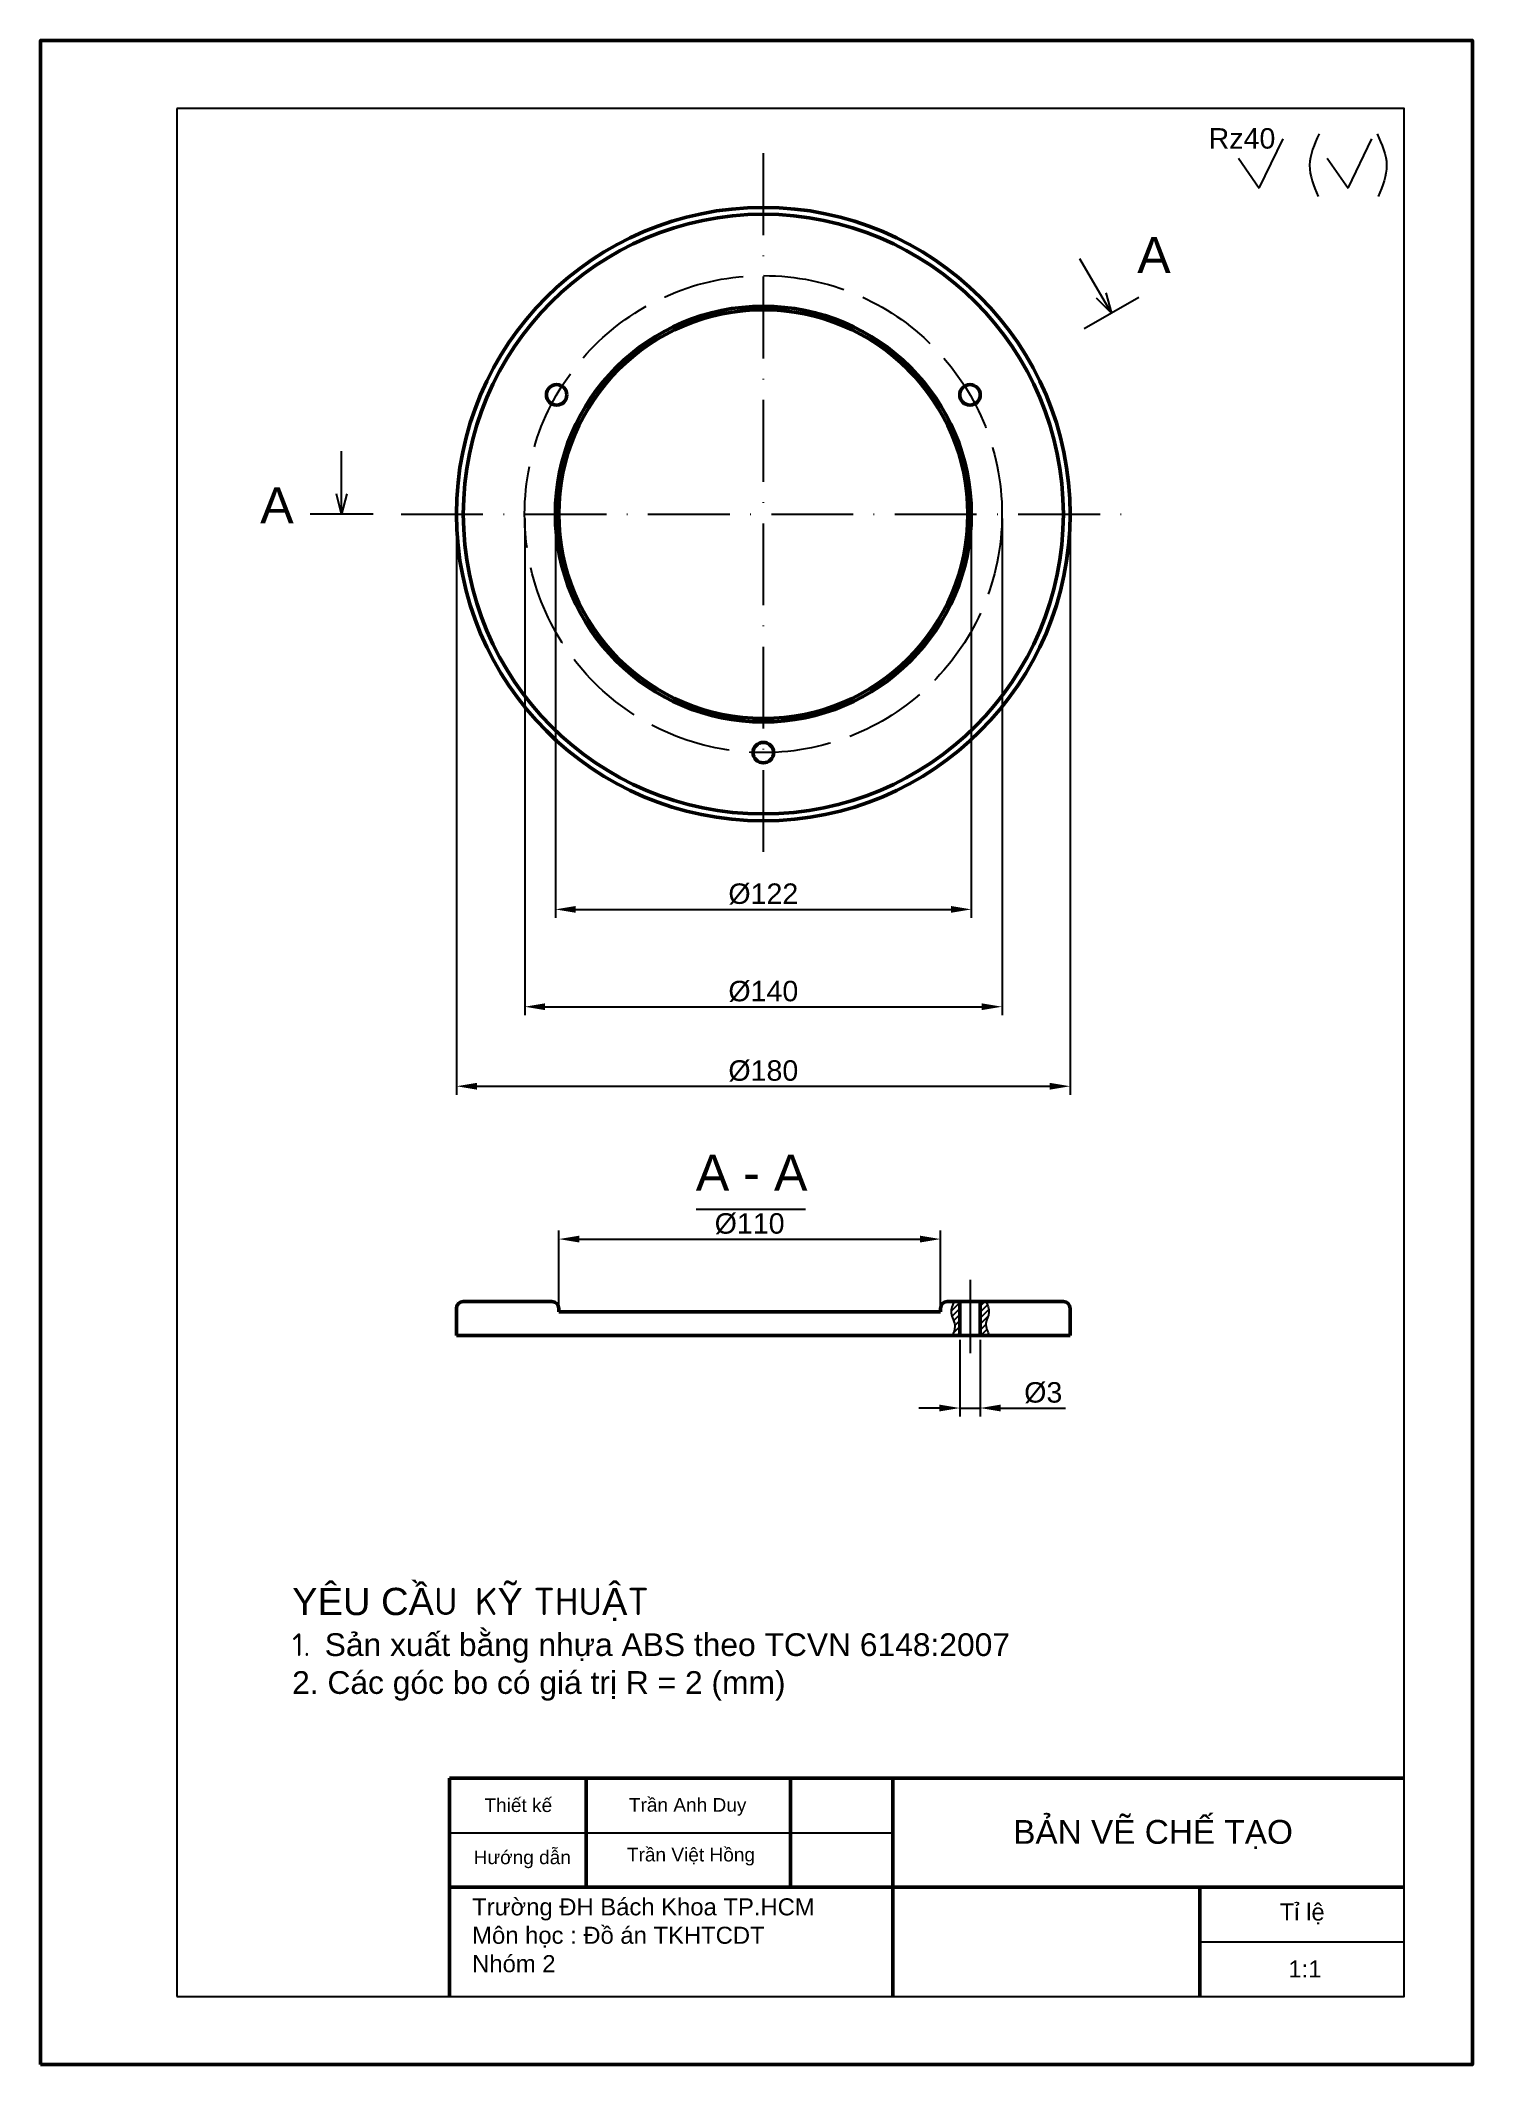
# Model space of a CAD drawing. Header units: inches. Extents: x -2446 to 6128, y -345 to 2058.
# Drawn here: x 1418.4 to 1628.4, y 730 to 1027 of the extents above; entities that cross this region are included whole.
import ezdxf

# ---------------------------------------------------------------- set-up
doc = ezdxf.new("R2010")
doc.units = ezdxf.units.IN
doc.header["$MEASUREMENT"] = 0
doc.linetypes.add('ACAD_ISO02W100', pattern=[15, 12, -3])
doc.linetypes.add('ACAD_ISO10W100', pattern=[18, 12, -3, 0, -3])
doc.layers.get('0').update_dxf_attribs({"color": 1, "lineweight": 50})
for name, color, linetype, lineweight in [('9_DUONGCHUTHICH', 152, 'Continuous', 25), ('Net Dam', 3, 'Continuous', 50), ('Net Dam 2', 60, 'Continuous', 50), ('Net Duong Tam', 190, 'ACAD_ISO10W100', 25), ('Net Dut', 4, 'ACAD_ISO02W100', 25), ('Net Nhat', 2, 'Continuous', 25), ('Net Vat Lieu', 210, 'Continuous', 25)]:
    doc.layers.add(name, color=color, linetype=linetype, lineweight=lineweight)
doc.styles.add('khai', font='times.ttf', dxfattribs={"height": 3.5})
doc.styles.get("Standard").update_dxf_attribs({"font": 'arial.ttf'})
doc.dimstyles.new('ISO-25', dxfattribs={"dimtxt": 3, "dimasz": 3, "dimexe": 1.25, "dimexo": 0.625, "dimtad": 1, "dimtxsty": 'Standard', "dimcen": 6, "dimadec": 0, "dimazin": 0, "dimtfac": 1, "dimtmove": 0, "dimatfit": 3, "dimfxl": 1, "dimarcsym": 0})

msp = doc.modelspace()

# ---------------------------------------------------------------- texts
at = {"layer": '9_DUONGCHUTHICH'}
for s, height, p in [('A', 5.277, (1579.246, 992.874)), ('A', 5.277, (1450.633, 956.167)), ('Thiết kế', 2, (1483.519, 767.062)), ('Trần Anh Duy', 2, (1504.702, 767.111)), ('  Hướng dẫn', 2, (1480.382, 759.412))]:
    msp.add_text(s, height=height, dxfattribs=at).set_placement(p)
at = {"layer": '9_DUONGCHUTHICH', "color": 6, "insert": (1589.724, 1014.143), "char_height": 3, "width": 5.5651, "attachment_point": 1}
msp.add_mtext('{\\C256;Rz40}', dxfattribs=at)
at = {"layer": '9_DUONGCHUTHICH', "insert": (1514.512, 863.504), "char_height": 5.2766, "attachment_point": 1}
msp.add_mtext_dynamic_manual_height_columns('A - A', width=39.74267, gutter_width=26.383, heights=[0], dxfattribs=at)
at = {"layer": '9_DUONGCHUTHICH'}
for s, insert, char_height, width, attachment_point in [('\\A1;{\\H0.81508x;YÊU CẦ\\fISOCPEUR|b0|i0|c0|p34;U K\\fArial|b0|i0|c0|p34;Ỹ \\fISOCPEUR|b0|i0|c0|p34;THU\\fArial|b0|i0|c0|p34;Ậ\\fISOCPEUR|b0|i0|c0|p34;T\\P\\H0.83375x;1. \\fArial|b0|i0|c0|p34;Sản xuất bằng nhựa ABS theo TCVN 6148:2007\\P2. Các góc bo có giá trị R = 2 (mm)}', (1455.318, 799.956), 4.907494, 170.71448, 1), ('Trườ{\\fArial|b0|i0|c238|p34;ng ĐH }Bách Khoa TP.HCM \\PMôn học : Đồ án TKHTCDT\\PNhóm 2', (1481.72, 748.959), 2.5, 60, 4)]:
    msp.add_mtext(s, dxfattribs=dict(at, insert=insert, char_height=char_height, width=width, attachment_point=attachment_point))
at = {"layer": '9_DUONGCHUTHICH', "insert": (1581.574, 763.756), "char_height": 3.5, "width": 69.01334, "attachment_point": 5, "style": 'khai'}
msp.add_mtext('\\pxsm1.25;{\\fArial|b0|i0|c0|p34;BẢN VẼ CHẾ TẠO}', dxfattribs=at)
at = {"layer": '9_DUONGCHUTHICH', "color": 7, "attachment_point": 5}
for s, insert, char_height, width in [('Trần Việt Hồng', (1513.808, 760.509), 2, 23), ('Tỉ lệ', (1603.442, 752.118), 2.5, 20), ('1:1', (1603.845, 744.032), 2.5, 20)]:
    msp.add_mtext(s, dxfattribs=dict(at, insert=insert, char_height=char_height, width=width))

# ---------------------------------------------------------------- blocks, each defined once
blk = doc.blocks.new('*U39')
blk.add_circle((0, 0), 1.5)
blk = doc.blocks.new('*U40')
at = {"layer": 'Net Dam 2', "color": 0, "linetype": 'ByBlock', "lineweight": -2, "transparency": 16777216}
for p, rotation in [((75.69, 245), 120), ((106, 192.5), 240)]:
    blk.add_blockref('*U39', p, dxfattribs=dict(at, rotation=rotation))
blk.add_blockref('*U39', (136.31, 245), dxfattribs=at)
blk = doc.blocks.new('*D41')
at = {"layer": '9_DUONGCHUTHICH', "color": 0, "lineweight": -2, "transparency": 16777216}
for p, q in [((1479.42, 956.88), (1479.42, 872.31)), ((1569.42, 956.88), (1569.42, 872.31)), ((1482.42, 873.56), (1566.42, 873.56))]:
    blk.add_line(p, q, dxfattribs=at)
at = {"layer": '9_DUONGCHUTHICH', "color": 0, "transparency": 16777216}
for points in [[(1482.42, 874.06), (1482.42, 873.06), (1479.42, 873.56)], [(1566.42, 874.06), (1566.42, 873.06), (1569.42, 873.56)]]:
    blk.add_solid(points, dxfattribs=at)
at = {"layer": 'Defpoints', "color": 0, "transparency": 16777216}
for p in [(1479.42, 957.51), (1569.42, 957.51), (1569.42, 873.56)]:
    blk.add_point(p, dxfattribs=at)
at = {"layer": '9_DUONGCHUTHICH', "color": 0, "transparency": 16777216, "insert": (1524.42, 875.81), "char_height": 3, "attachment_point": 5}
blk.add_mtext('%%C180', dxfattribs=at)
blk = doc.blocks.new('*D42')
at = {"layer": '9_DUONGCHUTHICH', "color": 0, "lineweight": -2, "transparency": 16777216}
for p, q in [((1493.92, 956.88), (1493.92, 898.26)), ((1554.92, 956.88), (1554.92, 898.26)), ((1496.92, 899.51), (1551.92, 899.51))]:
    blk.add_line(p, q, dxfattribs=at)
at = {"layer": '9_DUONGCHUTHICH', "color": 0, "transparency": 16777216}
for points in [[(1496.92, 900.01), (1496.92, 899.01), (1493.92, 899.51)], [(1551.92, 900.01), (1551.92, 899.01), (1554.92, 899.51)]]:
    blk.add_solid(points, dxfattribs=at)
at = {"layer": 'Defpoints', "color": 0, "transparency": 16777216}
for p in [(1493.92, 957.51), (1554.92, 957.51), (1554.92, 899.51)]:
    blk.add_point(p, dxfattribs=at)
at = {"layer": '9_DUONGCHUTHICH', "color": 0, "transparency": 16777216, "insert": (1524.42, 901.76), "char_height": 3, "attachment_point": 5}
blk.add_mtext('%%C122', dxfattribs=at)
blk = doc.blocks.new('*D43')
at = {"layer": '9_DUONGCHUTHICH', "color": 0, "lineweight": -2, "transparency": 16777216}
for p, q in [((1489.42, 956.88), (1489.42, 883.98)), ((1559.42, 956.88), (1559.42, 883.98)), ((1492.42, 885.23), (1556.42, 885.23))]:
    blk.add_line(p, q, dxfattribs=at)
at = {"layer": '9_DUONGCHUTHICH', "color": 0, "transparency": 16777216}
for points in [[(1492.42, 885.73), (1492.42, 884.73), (1489.42, 885.23)], [(1556.42, 885.73), (1556.42, 884.73), (1559.42, 885.23)]]:
    blk.add_solid(points, dxfattribs=at)
at = {"layer": 'Defpoints', "color": 0, "transparency": 16777216}
for p in [(1489.42, 957.51), (1559.42, 957.51), (1559.42, 885.23)]:
    blk.add_point(p, dxfattribs=at)
at = {"layer": '9_DUONGCHUTHICH', "color": 0, "transparency": 16777216, "insert": (1524.42, 887.47), "char_height": 3, "attachment_point": 5}
blk.add_mtext('%%C140', dxfattribs=at)
blk = doc.blocks.new('*D44')
at = {"layer": '9_DUONGCHUTHICH', "color": 0, "lineweight": -2, "transparency": 16777216}
for p, q in [((1494.42, 841.09), (1494.42, 852.38)), ((1497.42, 851.13), (1547.4, 851.13)), ((1550.4, 841.09), (1550.4, 852.38))]:
    blk.add_line(p, q, dxfattribs=at)
at = {"layer": '9_DUONGCHUTHICH', "color": 0, "transparency": 16777216}
for points in [[(1497.42, 851.63), (1497.42, 850.63), (1494.42, 851.13)], [(1547.4, 851.63), (1547.4, 850.63), (1550.4, 851.13)]]:
    blk.add_solid(points, dxfattribs=at)
at = {"layer": 'Defpoints', "color": 0, "transparency": 16777216}
for p in [(1550.4, 851.13), (1494.42, 840.46), (1550.4, 840.46)]:
    blk.add_point(p, dxfattribs=at)
at = {"layer": '9_DUONGCHUTHICH', "color": 0, "transparency": 16777216, "insert": (1522.41, 853.37), "char_height": 3, "attachment_point": 5}
blk.add_mtext('%%C110', dxfattribs=at)
blk = doc.blocks.new('*D45')
at = {"layer": '9_DUONGCHUTHICH', "color": 0, "lineweight": -2, "transparency": 16777216}
for p, q in [((1553.23, 836.34), (1553.23, 825.09)), ((1556.23, 836.34), (1556.23, 825.09)), ((1550.23, 826.34), (1547.23, 826.34)), ((1553.23, 826.34), (1556.23, 826.34)), ((1559.23, 826.34), (1568.71, 826.34))]:
    blk.add_line(p, q, dxfattribs=at)
at = {"layer": '9_DUONGCHUTHICH', "color": 0, "transparency": 16777216}
for points in [[(1550.23, 826.84), (1550.23, 825.84), (1553.23, 826.34)], [(1559.23, 826.84), (1559.23, 825.84), (1556.23, 826.34)]]:
    blk.add_solid(points, dxfattribs=at)
at = {"layer": 'Defpoints', "color": 0, "transparency": 16777216}
for p in [(1553.23, 836.96), (1556.23, 836.96), (1556.23, 826.34)]:
    blk.add_point(p, dxfattribs=at)
at = {"layer": '9_DUONGCHUTHICH', "color": 0, "transparency": 16777216, "insert": (1565.47, 828.58), "char_height": 3, "attachment_point": 5}
blk.add_mtext('%%C3', dxfattribs=at)

# ---------------------------------------------------------------- dimensions: what is measured, and where the dimension line sits
at = {"layer": '9_DUONGCHUTHICH'}
for base, p1, p2, text, picture, middle in [((1569.417, 873.564), (1479.417, 957.509), (1569.417, 957.509), '%%C180', '*D41', (1524.417, 873.564)), ((1554.917, 899.515), (1493.917, 957.509), (1554.917, 957.509), '%%C122', '*D42', (1524.417, 899.515)), ((1550.398, 851.126), (1494.417, 840.463), (1550.398, 840.463), '%%C110', '*D44', (1522.408, 851.126))]:
    dim = msp.add_linear_dim(base=base, p1=p1, p2=p2, text=text, dimstyle='ISO-25', dxfattribs=at)
    dim.commit()
    dim.dimension.update_dxf_attribs({"geometry": picture, "text_midpoint": middle, "dimtype": 160})
for base, p1, p2, text, picture, middle in [((1559.417, 885.228), (1489.417, 957.509), (1559.417, 957.509), '%%C140', '*D43', (1524.417, 887.468)), ((1556.228, 826.344), (1553.228, 836.963), (1556.228, 836.963), '%%C<>', '*D45', (1565.469, 828.584))]:
    dim = msp.add_linear_dim(base=base, p1=p1, p2=p2, text=text, dimstyle='ISO-25', dxfattribs=at)
    dim.commit()
    dim.dimension.update_dxf_attribs({"geometry": picture, "text_midpoint": middle})

# ---------------------------------------------------------------- hatches: boundary and pattern name
at = {"layer": 'Net Vat Lieu'}
h = msp.add_hatch(dxfattribs=at)
h.set_pattern_fill('ANSI31', color=256, scale=5)
h.set_pattern_definition([(45, (0, -29.04616), (-0.44194174, 0.44194174), [])])
edge = h.paths.add_edge_path()
edge.add_spline(control_points=[(1552.408, 841.963), (1552.167, 841.42), (1551.624, 840.196), (1552.857, 838.525), (1552.282, 837.411), (1552.161, 836.963)], knot_values=[0, 0, 0, 0, 1.688949, 3.80056, 5.1763809, 5.1763809, 5.1763809, 5.1763809], degree=3, periodic=0)
edge.add_line((1552.161, 836.963), (1553.228, 836.963))
edge.add_line((1553.228, 836.963), (1553.228, 841.963))
edge.add_line((1553.228, 841.963), (1552.408, 841.963))
edge = h.paths.add_edge_path()
edge.add_spline(control_points=[(1557.549, 836.963), (1557.333, 837.559), (1556.736, 838.701), (1557.796, 840.367), (1557.32, 841.438), (1557.087, 841.963)], knot_values=[0, 0, 0, 0, 1.8508588, 3.5452698, 5.1763809, 5.1763809, 5.1763809, 5.1763809], degree=3, periodic=0)
edge.add_line((1557.087, 841.963), (1556.228, 841.963))
edge.add_line((1556.228, 841.963), (1556.228, 836.963))
edge.add_line((1556.228, 836.963), (1557.549, 836.963))

# ---------------------------------------------------------------- linework, layer by layer
msp.add_line((1479.417, 841.963), (1479.417, 841.963))
at = {"layer": '9_DUONGCHUTHICH'}
for p, q in [((1597.155, 1005.324), (1600.631, 1012.592)), ((1610.181, 1005.324), (1613.656, 1012.592)), ((1594.098, 1009.73), (1597.155, 1005.324)), ((1607.124, 1009.73), (1610.181, 1005.324)), ((1514.579, 855.532), (1530.618, 855.532))]:
    msp.add_line(p, q, dxfattribs=at)
for points in [[(1605.909, 1013.306), (1604.538, 1008.704), (1605.767, 1004.12)], [(1614.452, 1013.306), (1615.823, 1008.704), (1614.595, 1004.12)]]:
    msp.add_spline(points, degree=3, dxfattribs=at)
at = {"layer": 'Net Dam'}
for p, q in [((1479.417, 840.963), (1479.417, 836.963)), ((1480.417, 841.963), (1493.417, 841.963)), ((1494.417, 840.963), (1494.417, 840.463)), ((1550.398, 840.963), (1550.398, 840.463)), ((1568.417, 841.963), (1551.398, 841.963)), ((1553.228, 841.963), (1553.228, 836.963)), ((1556.228, 841.963), (1556.228, 836.963)), ((1569.417, 840.963), (1569.417, 836.963)), ((1494.417, 840.463), (1550.398, 840.463)), ((1479.417, 836.963), (1569.417, 836.963)), ((1478.417, 740.009), (1478.417, 772.009)), ((1478.417, 772.009), (1618.417, 772.009)), ((1498.417, 772.009), (1498.417, 756.009)), ((1528.417, 772.009), (1528.417, 756.009)), ((1543.417, 772.009), (1543.417, 740.009)), ((1478.417, 756.009), (1618.417, 756.009)), ((1588.417, 756.009), (1588.417, 740.009))]:
    msp.add_line(p, q, dxfattribs=at)
msp.add_lwpolyline([(1418.417, 730.009), (1628.417, 730.009), (1628.417, 1027.009), (1418.417, 1027.009)], close=True, dxfattribs=at)
for radius in [45, 44, 30.5, 30]:
    msp.add_circle((1524.417, 957.509), radius, dxfattribs=at)
for centre, start, end in [((1480.417, 840.963), 90, 180), ((1493.417, 840.963), 0, 90), ((1551.398, 840.963), 90, 180), ((1568.417, 840.963), 0, 90)]:
    msp.add_arc(centre, 1, start, end, dxfattribs=at)
at = {"layer": 'Net Duong Tam'}
for p, q in [((1524.417, 1010.455), (1524.417, 905.663)), ((1471.296, 957.509), (1577.226, 957.509)), ((1554.728, 845.161), (1554.728, 834.387))]:
    msp.add_line(p, q, dxfattribs=at)
at = {"layer": 'Net Dut'}
msp.add_circle((1524.417, 957.509), 35, dxfattribs=at)
at = {"layer": 'Net Nhat', "ltscale": 0.2}
for p, q in [((1579.466, 989.292), (1571.47, 984.675)), ((1467.196, 957.509), (1457.962, 957.509))]:
    msp.add_line(p, q, dxfattribs=at)
at = {"layer": 'Net Nhat'}
for p, q in [((1478.417, 764.009), (1543.417, 764.009)), ((1588.417, 748.009), (1618.417, 748.009))]:
    msp.add_line(p, q, dxfattribs=at)
for points in [[(1438.417, 740.009), (1618.417, 740.009), (1618.417, 1017.009), (1438.417, 1017.009)], [(1438.417, 1017.009), (1438.417, 740.009)]]:
    msp.add_lwpolyline(points, dxfattribs=at)
for points, knots in [([(1552.408, 841.963), (1552.167, 841.42), (1551.624, 840.196), (1552.857, 838.525), (1552.282, 837.411), (1552.161, 836.963)], [0, 0, 0, 0, 1.688949, 3.80056, 5.1763809, 5.1763809, 5.1763809, 5.1763809]), ([(1557.087, 841.963), (1557.32, 841.438), (1557.796, 840.367), (1556.736, 838.701), (1557.333, 837.559), (1557.549, 836.963)], [0, 0, 0, 0, 1.6311111, 3.3255221, 5.1763809, 5.1763809, 5.1763809, 5.1763809])]:
    msp.add_open_spline(points, degree=3, knots=knots, dxfattribs=at)

# ---------------------------------------------------------------- block references
at = {"layer": 'Net Dam 2'}
msp.add_blockref('*U40', (1418.417, 730.009), dxfattribs=at)

msp.set_redraw_order([(e.dxf.handle, doc.entitydb.next_handle()) for e in msp.query("TEXT MTEXT ATTDEF DIMENSION ARC_DIMENSION")])  # texts and dimensions are drawn at this point

# ---------------------------------------------------------------- leaders
at = {"layer": 'Net Nhat', "ltscale": 0.2}
for points in [[(1575.468, 986.983), (1570.852, 994.98)], [(1462.579, 957.509), (1462.579, 966.743)]]:
    msp.add_leader(points, dimstyle='ISO-25', override={"dimgap": 0.625, "dimtad": 0, "dimldrblk": 'Open30'}, dxfattribs=at)

doc.saveas('drawing.dxf')
